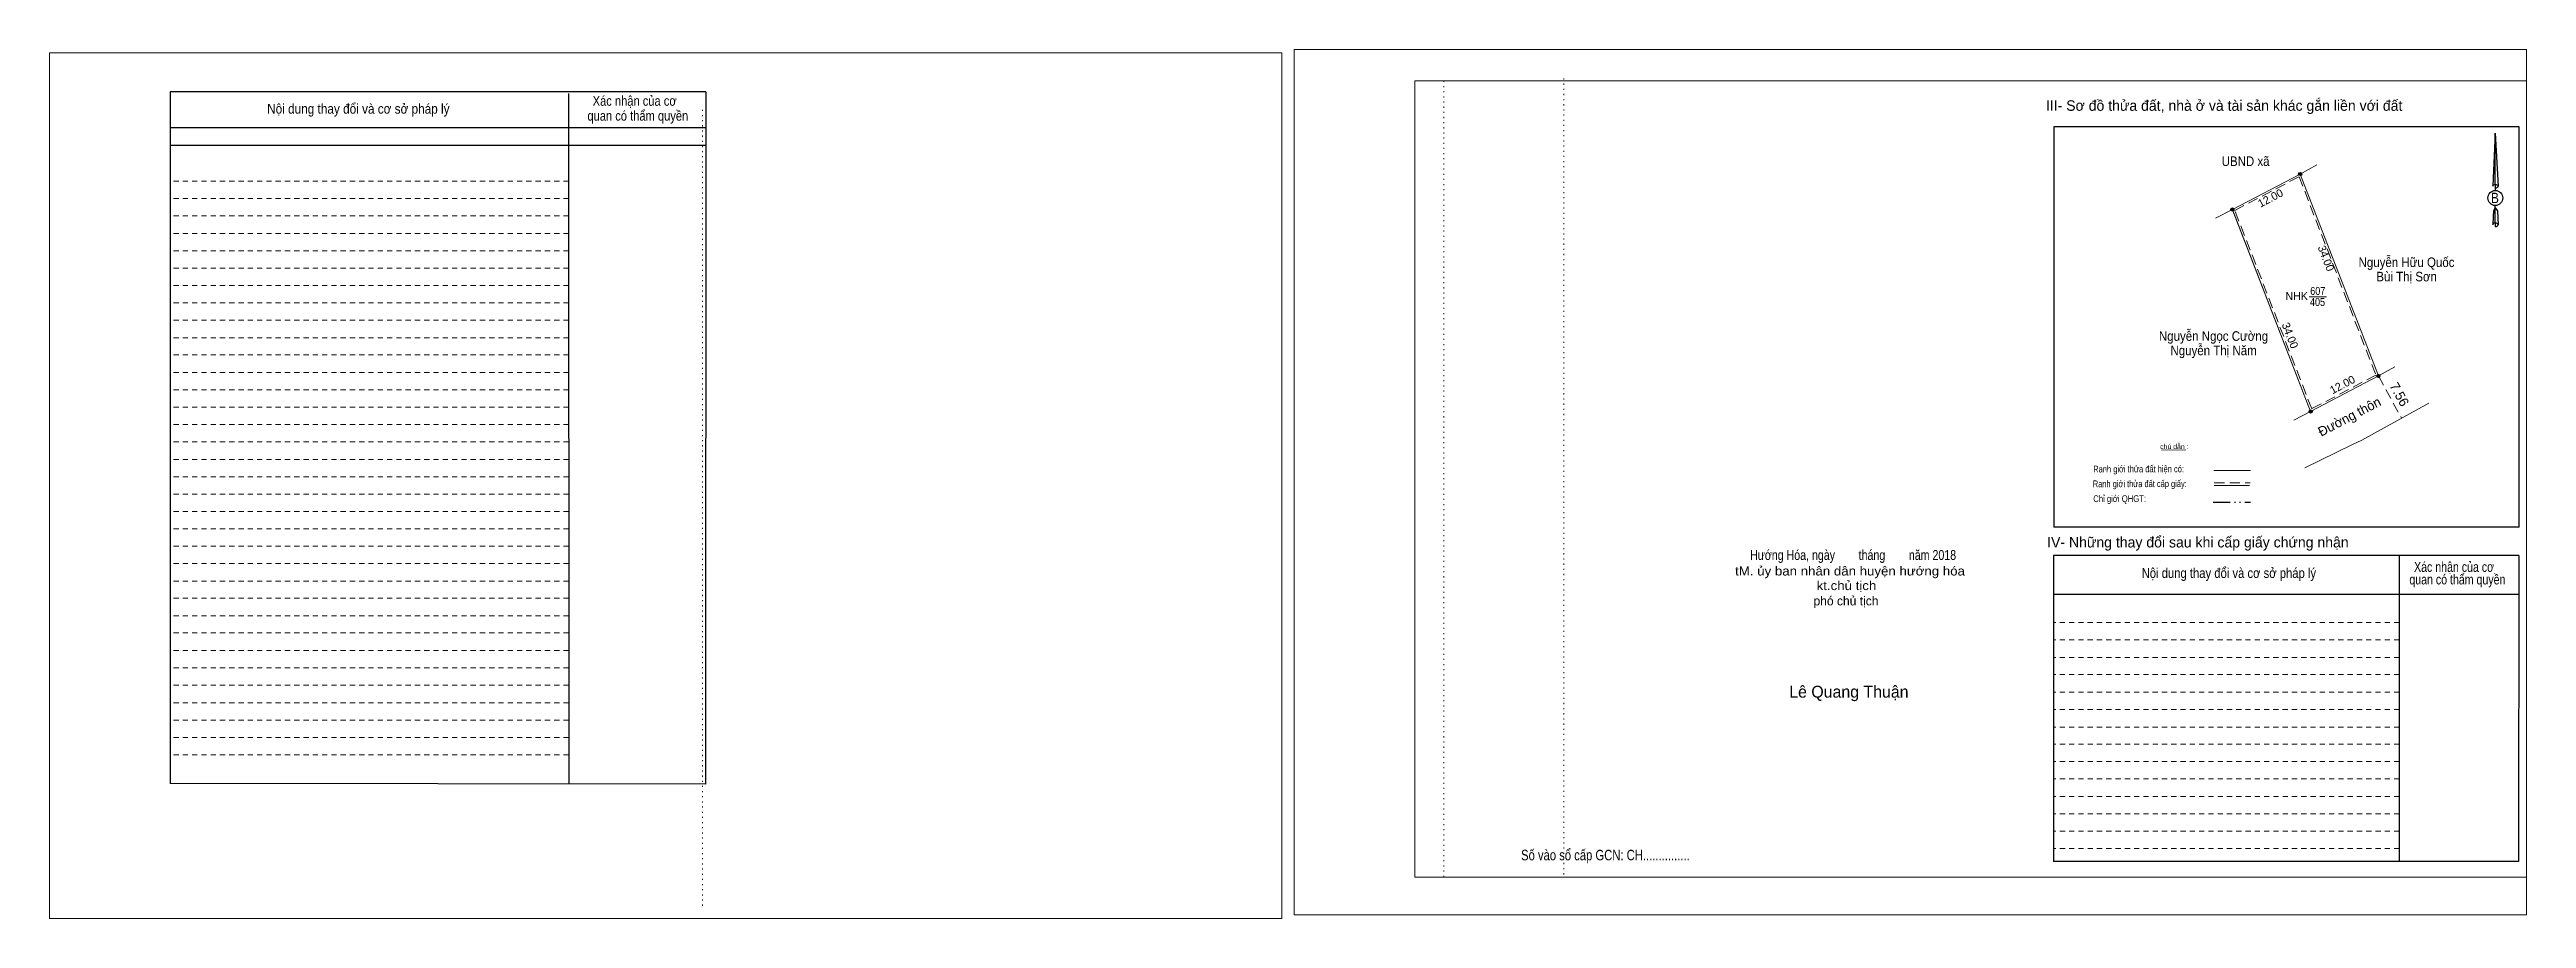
# Model space of a CAD drawing. Header units: metres. Extents: x 548132 to 548794, y 1837750 to 1837901.
# Drawn here: x 548405.1 to 548794, y 1837749.9 to 1837886.3 of the extents above; entities that cross this region are included whole.
import ezdxf
from ezdxf.enums import TextEntityAlignment as Align

# ---------------------------------------------------------------- set-up
doc = ezdxf.new("R2010")
doc.units = ezdxf.units.M
doc.header["$LTSCALE"] = 0.54
for name, pattern in [('DASH_DOUBLE_DOT', [9.2, 5, -1.2, 0.3, -1.2, 0.3, -1.2]), ('DOTTED', [1.5, 0.3, -1.2]), ('MEDIUM_DASHED', [4.5, 3, -1.5]), ('SHORT_DASHED', [2.7, 1.5, -1.2])]:
    doc.linetypes.add(name, pattern=pattern)
for name, color, linetype, lineweight in [('18', 7, 'Continuous', 25), ('28', 7, 'SHORT_DASHED', 13), ('3', 7, 'Continuous', 13), ('5', 7, 'DASH_DOUBLE_DOT', 25), ('55', 7, 'Continuous', 13), ('7', 7, 'Continuous', 13), ('8', 7, 'Continuous', 13)]:
    doc.layers.add(name, color=color, linetype=linetype, lineweight=lineweight)

msp = doc.modelspace()

# ---------------------------------------------------------------- texts
at = {"layer": '18'}
for s, height, width, p in [('B', 1.629, 0.85, (548789.095, 1837862.17)), ('Hướng Hóa, ngày        tháng        năm 2018', 1.56, 0.8, (548688.29, 1837806.17)), ('tM. ủy ban nhân dân huyện hướng hóa', 1.415, 1.1, (548687.81, 1837803.73)), ('kt.chủ tịch', 1.415, 1.1, (548687.25, 1837801.44)), ('Số vào sổ cấp GCN: CH...............', 1.65, 0.8, (548649.395, 1837759.03))]:
    msp.add_text(s, height=height, dxfattribs=dict(at, width=width)).set_placement(p, align=Align.CENTER)
for s, height, p in [('phó chủ tịch', 1.415, (548687.175, 1837799.04)), ('Lê Quang Thuận', 1.867, (548687.63, 1837784.56))]:
    msp.add_text(s, height=height, dxfattribs=at).set_placement(p, align=Align.CENTER)
at = {"layer": '28'}
for s, height, width, p in [('Nội dung thay đổi và cơ sở pháp lý', 1.537, 0.9, (548453.545, 1837876.21)), ('Nội dung thay đổi và cơ sở pháp lý', 1.537, 0.9, (548453.545, 1837876.21)), (' quan có thẩm quyền', 1.537, 0.85, (548497.195, 1837875.11)), (' quan có thẩm quyền', 1.537, 0.85, (548497.195, 1837875.11)), ('Xác nhận của cơ', 1.537, 0.85, (548496.94, 1837877.45)), ('Xác nhận của cơ', 1.537, 0.85, (548496.94, 1837877.45)), ('Nội dung thay đổi và cơ sở pháp lý', 1.556, 0.85, (548747.305, 1837803.34)), (' quan có thẩm quyền', 1.556, 0.8, (548782.96, 1837802.33)), ('Xác nhận của cơ', 1.556, 0.8, (548782.67, 1837804.3))]:
    msp.add_text(s, height=height, dxfattribs=dict(at, width=width)).set_placement(p, align=Align.CENTER)
for s, p in [('III- Sơ đồ thửa đất, nhà ở và tài sản khác gắn liền với đất', (548746.565, 1837876.66)), ('IV- Những thay đổi sau khi cấp giấy chứng nhận', (548742.44, 1837808.13))]:
    msp.add_text(s, height=1.65, dxfattribs=at).set_placement(p, align=Align.CENTER)
at = {"layer": '55'}
for s, height, width, p in [('Ranh giới thửa đất cấp giấy:', 1.06, 0.8, (548733.3137, 1837817.5971)), ('Ranh giới thửa đất hiện có:', 1.065, 0.8, (548733.1287, 1837819.9165)), ('Chỉ giới QHGT:', 1.06, 0.85, (548730.1537, 1837815.2598))]:
    msp.add_text(s, height=height, rotation=0.135, dxfattribs=dict(at, width=width)).set_placement(p, align=Align.CENTER)
at = {"layer": '7'}
msp.add_text('chú dẫn :', height=0.7841, rotation=359.974, dxfattribs=at).set_placement((548738.7448, 1837823.5689), align=Align.CENTER)
at = {"layer": '8'}
for s, height, width, p in [('UBND xã', 1.5, 0.9, (548749.935, 1837868)), ('Nguyễn Hữu Quốc', 1.5, 0.9, (548775.205, 1837852.14)), ('Bùi Thị Sơn', 1.5, 0.9, (548775.22, 1837849.89)), ('405', 1.25, 0.85, (548761.225, 1837846.03)), ('607', 1.25, 0.85, (548761.265, 1837847.76)), ('Nguyễn Ngọc Cường', 1.5, 0.9, (548744.89, 1837840.56)), ('Nguyễn Thị Năm', 1.5, 0.9, (548744.905, 1837838.3))]:
    msp.add_text(s, height=height, dxfattribs=dict(at, width=width)).set_placement(p, align=Align.CENTER)
for s, rotation, p in [('12.00', 27.654, (548754.1199, 1837862.4155)), ('34.00', 291.191, (548761.984, 1837853.2909)), ('34.00', 291.191, (548756.334, 1837841.1709)), ('12.00', 27.654, (548765.4299, 1837833.1255))]:
    msp.add_text(s, height=1.25, rotation=rotation, dxfattribs=at).set_placement(p, align=Align.CENTER)
msp.add_text('NHK', height=1.25, dxfattribs=at).set_placement((548757.955, 1837846.96), align=Align.CENTER)
for s, rotation, p in [('7.56', 298.915, (548772.48, 1837833.51)), ('Đường thôn', 27.654, (548761.8, 1837825.49))]:
    msp.add_text(s, height=1.5, rotation=rotation, dxfattribs=at).set_placement(p)

# ---------------------------------------------------------------- hatches: boundary and pattern name
at = {"layer": '8'}
for points in [[(548758.7385, 1837866.74, 1), (548758.2415, 1837866.74, 1)], [(548748.1085, 1837861.17, 1), (548747.6115, 1837861.17, 1)], [(548771.0285, 1837835.04, 1), (548770.5315, 1837835.04, 1)], [(548760.3985, 1837829.47, 1), (548759.9015, 1837829.47, 1)]]:
    msp.add_hatch(color=256, dxfattribs=at).paths.add_polyline_path(points)

# ---------------------------------------------------------------- linework, layer by layer
at = {"layer": '18'}
for p, q in [((548789.15, 1837873.17), (548789.59, 1837864.84)), ((548789.15, 1837873.17), (548789.59, 1837864.84)), ((548789.15, 1837873.17), (548789.59, 1837864.84)), ((548788.79, 1837866.11), (548788.74, 1837864.85)), ((548789.15, 1837865.08), (548789.15, 1837864.78)), ((548789.15, 1837864.78), (548789.15, 1837864.55)), ((548789.15, 1837864.55), (548789.15, 1837864.21)), ((548789.15, 1837864.55), (548789.15, 1837864.21)), ((548789.15, 1837864.55), (548789.15, 1837864.21)), ((548789.15, 1837861.41), (548789.15, 1837861.77)), ((548789.15, 1837861.41), (548789.15, 1837861.77)), ((548789.15, 1837861.41), (548789.15, 1837861.77)), ((548789.15, 1837861.41), (548789.47, 1837860.95)), ((548789.15, 1837861.41), (548789.47, 1837860.95)), ((548789.15, 1837861.41), (548789.47, 1837860.95)), ((548789.59, 1837864.84), (548789.59, 1837864.85)), ((548789.15, 1837859.04), (548789.15, 1837858.73)), ((548789.15, 1837858.73), (548789.15, 1837858.48)), ((548789.47, 1837860.95), (548789.59, 1837858.77)), ((548789.47, 1837860.95), (548789.59, 1837858.77)), ((548789.47, 1837860.95), (548789.59, 1837858.77)), ((548789.59, 1837858.77), (548789.59, 1837858.78))]:
    msp.add_line(p, q, dxfattribs=at)
for points in [[(548789.15, 1837865.08), (548789.15, 1837873.17), (548788.79, 1837866.11)], [(548789.15, 1837859.04), (548789.15, 1837861.41), (548788.87, 1837860.95), (548788.79, 1837860.06), (548788.74, 1837858.78)]]:
    msp.add_lwpolyline(points, dxfattribs=at)
for centre, start_param, end_param in [((548789.1581, 1837864.8065), 1.57079633, 3.07445202), ((548789.1581, 1837864.8065), 0.06714063, 1.57079633), ((548789.1581, 1837864.8065), 4.71238898, 6.28318531), ((548789.1581, 1837858.7511), 2.49106941, 3.07427841), ((548789.1581, 1837858.7511), 1.57079633, 2.49106941), ((548789.1581, 1837858.7511), 0.06714063, 1.57079633), ((548789.1581, 1837858.7511), 4.71238898, 6.28318531)]:
    msp.add_ellipse(centre, major_axis=(0.4277, 0), ratio=0.655448, start_param=start_param, end_param=end_param, dxfattribs=at)
msp.add_ellipse((548789.1577, 1837862.9783), major_axis=(0, 1.1864), ratio=0.983453, dxfattribs=at)
at = {"layer": '28', "linetype": 'Continuous', "lineweight": 25}
for p, q in [((548508.14, 1837879.65), (548423.97, 1837879.65)), ((548486.57, 1837879.36), (548486.6, 1837771.03)), ((548508.14, 1837879.65), (548508.07, 1837770.96)), ((548508.14, 1837873.97), (548424.08, 1837873.97)), ((548508.14, 1837873.97), (548424.08, 1837873.97)), ((548508.14, 1837871.23), (548424.08, 1837871.23)), ((548792.9, 1837811.31), (548719.79, 1837811.31)), ((548774.03, 1837806.85), (548774.06, 1837758.87)), ((548792.83, 1837806.85), (548792.81, 1837758.87)), ((548792.81, 1837800.77), (548719.74, 1837800.77)), ((548508.07, 1837770.96), (548423.97, 1837771.08)), ((548792.81, 1837758.87), (548719.74, 1837758.87))]:
    msp.add_line(p, q, dxfattribs=at)
at = {"layer": '28'}
for p, q in [((548486.57, 1837865.63), (548423.97, 1837865.63)), ((548486.57, 1837862.88), (548423.97, 1837862.88)), ((548486.57, 1837860.18), (548423.97, 1837860.18)), ((548486.57, 1837857.41), (548423.97, 1837857.41)), ((548486.57, 1837854.7), (548423.97, 1837854.7)), ((548486.57, 1837851.96), (548423.97, 1837851.96)), ((548486.57, 1837849.24), (548423.97, 1837849.24)), ((548486.57, 1837846.51), (548423.97, 1837846.51)), ((548486.57, 1837843.79), (548423.97, 1837843.79)), ((548486.57, 1837841.05), (548423.97, 1837841.05)), ((548486.57, 1837838.34), (548423.97, 1837838.34)), ((548486.57, 1837835.59), (548423.97, 1837835.59)), ((548486.57, 1837832.89), (548423.97, 1837832.89)), ((548486.57, 1837830.17), (548423.97, 1837830.17)), ((548486.57, 1837827.42), (548423.97, 1837827.42)), ((548486.57, 1837824.72), (548423.97, 1837824.72)), ((548486.57, 1837821.96), (548423.97, 1837821.96)), ((548486.57, 1837819.24), (548423.97, 1837819.24)), ((548486.57, 1837816.5), (548423.97, 1837816.5)), ((548486.57, 1837813.78), (548423.97, 1837813.78)), ((548486.57, 1837811.04), (548423.97, 1837811.04)), ((548486.57, 1837808.32), (548423.97, 1837808.32)), ((548486.57, 1837805.59), (548423.97, 1837805.59)), ((548486.57, 1837802.86), (548423.97, 1837802.86)), ((548486.57, 1837800.16), (548423.97, 1837800.16)), ((548486.57, 1837797.4), (548423.97, 1837797.4)), ((548774.05, 1837796.35), (548719.74, 1837796.35)), ((548486.57, 1837794.71), (548423.97, 1837794.71)), ((548486.57, 1837791.95), (548423.97, 1837791.95)), ((548774.05, 1837793.62), (548719.74, 1837793.62)), ((548486.57, 1837789.24), (548423.97, 1837789.24)), ((548774.05, 1837790.88), (548719.74, 1837790.88)), ((548774.05, 1837788.17), (548719.74, 1837788.17)), ((548486.57, 1837786.5), (548423.97, 1837786.5)), ((548486.57, 1837783.75), (548423.97, 1837783.75)), ((548774.05, 1837785.43), (548719.74, 1837785.43)), ((548486.57, 1837781.04), (548423.97, 1837781.04)), ((548774.05, 1837782.7), (548719.74, 1837782.7)), ((548774.05, 1837779.95), (548719.74, 1837779.95)), ((548486.57, 1837778.31), (548423.97, 1837778.31)), ((548486.57, 1837775.57), (548423.97, 1837775.57)), ((548774.06, 1837777.24), (548719.74, 1837777.24)), ((548774.06, 1837774.53), (548719.74, 1837774.53)), ((548774.06, 1837771.8), (548719.74, 1837771.8)), ((548774.06, 1837769.07), (548719.74, 1837769.07)), ((548774.06, 1837766.33), (548719.74, 1837766.33)), ((548774.06, 1837763.62), (548719.74, 1837763.62)), ((548774.06, 1837760.89), (548719.74, 1837760.89))]:
    msp.add_line(p, q, dxfattribs=at)
at = {"layer": '28', "linetype": 'Continuous', "lineweight": 25}
for points in [[(548508.14, 1837879.65), (548423.97, 1837879.65), (548423.97, 1837771.08)], [(548792.9, 1837811.31), (548792.9, 1837874.14), (548719.79, 1837874.14), (548719.79, 1837811.31)], [(548792.83, 1837806.85), (548719.74, 1837806.85), (548719.74, 1837758.87)]]:
    msp.add_lwpolyline(points, dxfattribs=at)
at = {"layer": '3'}
for p, q in [((548619.48, 1837881.36), (548794.04, 1837881.36)), ((548619.48, 1837756.41), (548619.48, 1837881.36)), ((548794.04, 1837881.36), (548794.04, 1837755.36)), ((548619.48, 1837756.41), (548794.04, 1837756.41))]:
    msp.add_line(p, q, dxfattribs=at)
at = {"layer": '3', "linetype": 'DOTTED'}
for p, q in [((548624, 1837881.36), (548624, 1837756.41)), ((548642.84, 1837881.73), (548642.84, 1837756.77)), ((548507.59, 1837876.81), (548507.59, 1837751.87))]:
    msp.add_line(p, q, dxfattribs=at)
at = {"layer": '3'}
for points in [[(548405.05, 1837749.91), (548598.59, 1837749.91), (548598.59, 1837885.75), (548405.05, 1837885.75)], [(548405.05, 1837885.75), (548598.59, 1837885.75), (548598.59, 1837749.91), (548405.05, 1837749.91)], [(548405.05, 1837749.91), (548598.59, 1837749.91), (548598.59, 1837885.75), (548405.05, 1837885.75)], [(548600.51, 1837750.48), (548794.04, 1837750.48), (548794.04, 1837886.27), (548600.51, 1837886.27)]]:
    msp.add_lwpolyline(points, close=True, dxfattribs=at)
msp.add_lwpolyline([(548626.55, 1837881.36), (548794.04, 1837881.36), (548794.04, 1837756.41), (548626.55, 1837756.41)], dxfattribs=at)
at = {"layer": '5'}
msp.add_line((548744.83, 1837815.23), (548750.72, 1837815.23), dxfattribs=at)
at = {"layer": '55'}
for p, q in [((548744.96, 1837820.19), (548750.72, 1837820.19)), ((548745.01, 1837817.87), (548750.53, 1837817.87)), ((548745.01, 1837817.87), (548750.53, 1837817.87))]:
    msp.add_line(p, q, dxfattribs=at)
at = {"layer": '55', "linetype": 'MEDIUM_DASHED'}
msp.add_line((548745, 1837818.27), (548750.65, 1837818.27), dxfattribs=at)
at = {"layer": '7'}
msp.add_line((548736.73, 1837823.41), (548740.53, 1837823.47), dxfattribs=at)
at = {"layer": '8'}
for p, q in [((548758.49, 1837866.74), (548761.1, 1837868.18)), ((548747.86, 1837861.17), (548745.22, 1837859.79)), ((548759.93, 1837847.44), (548762.66, 1837847.44)), ((548770.78, 1837835.04), (548773.39, 1837836.48)), ((548768.18, 1837824.99), (548778.7, 1837830.77)), ((548760.15, 1837829.47), (548757.51, 1837828.09))]:
    msp.add_line(p, q, dxfattribs=at)
at = {"layer": '8', "linetype": 'MEDIUM_DASHED'}
msp.add_line((548770.78, 1837835.04), (548774.43, 1837828.43), dxfattribs=at)
at = {"layer": '8'}
for points in [[(548747.86, 1837861.17), (548758.49, 1837866.74), (548770.78, 1837835.04), (548760.15, 1837829.47), (548747.95, 1837860.95)], [(548758.49, 1837866.74), (548770.78, 1837835.04), (548760.15, 1837829.47), (548747.86, 1837861.17)]]:
    msp.add_lwpolyline(points, close=True, dxfattribs=at)
at = {"layer": '8', "linetype": 'MEDIUM_DASHED'}
msp.add_lwpolyline([(548748.24, 1837861.03), (548758.33, 1837866.32), (548770.4, 1837835.18), (548760.31, 1837829.89), (548748.23, 1837861.06)], close=True, dxfattribs=at)
at = {"layer": '8'}
msp.add_lwpolyline([(548759.21, 1837820.62), (548766.64, 1837824.24), (548768.18, 1837824.99)], dxfattribs=at)
at = {"layer": '8', "lineweight": 25}
for centre in [(548758.49, 1837866.74), (548747.86, 1837861.17), (548770.78, 1837835.04), (548760.15, 1837829.47)]:
    msp.add_circle(centre, 0.2485, dxfattribs=at)

msp.set_redraw_order([(e.dxf.handle, doc.entitydb.next_handle()) for e in msp.query("TEXT MTEXT ATTDEF DIMENSION ARC_DIMENSION")])  # texts and dimensions are drawn at this point

doc.saveas('drawing.dxf')
